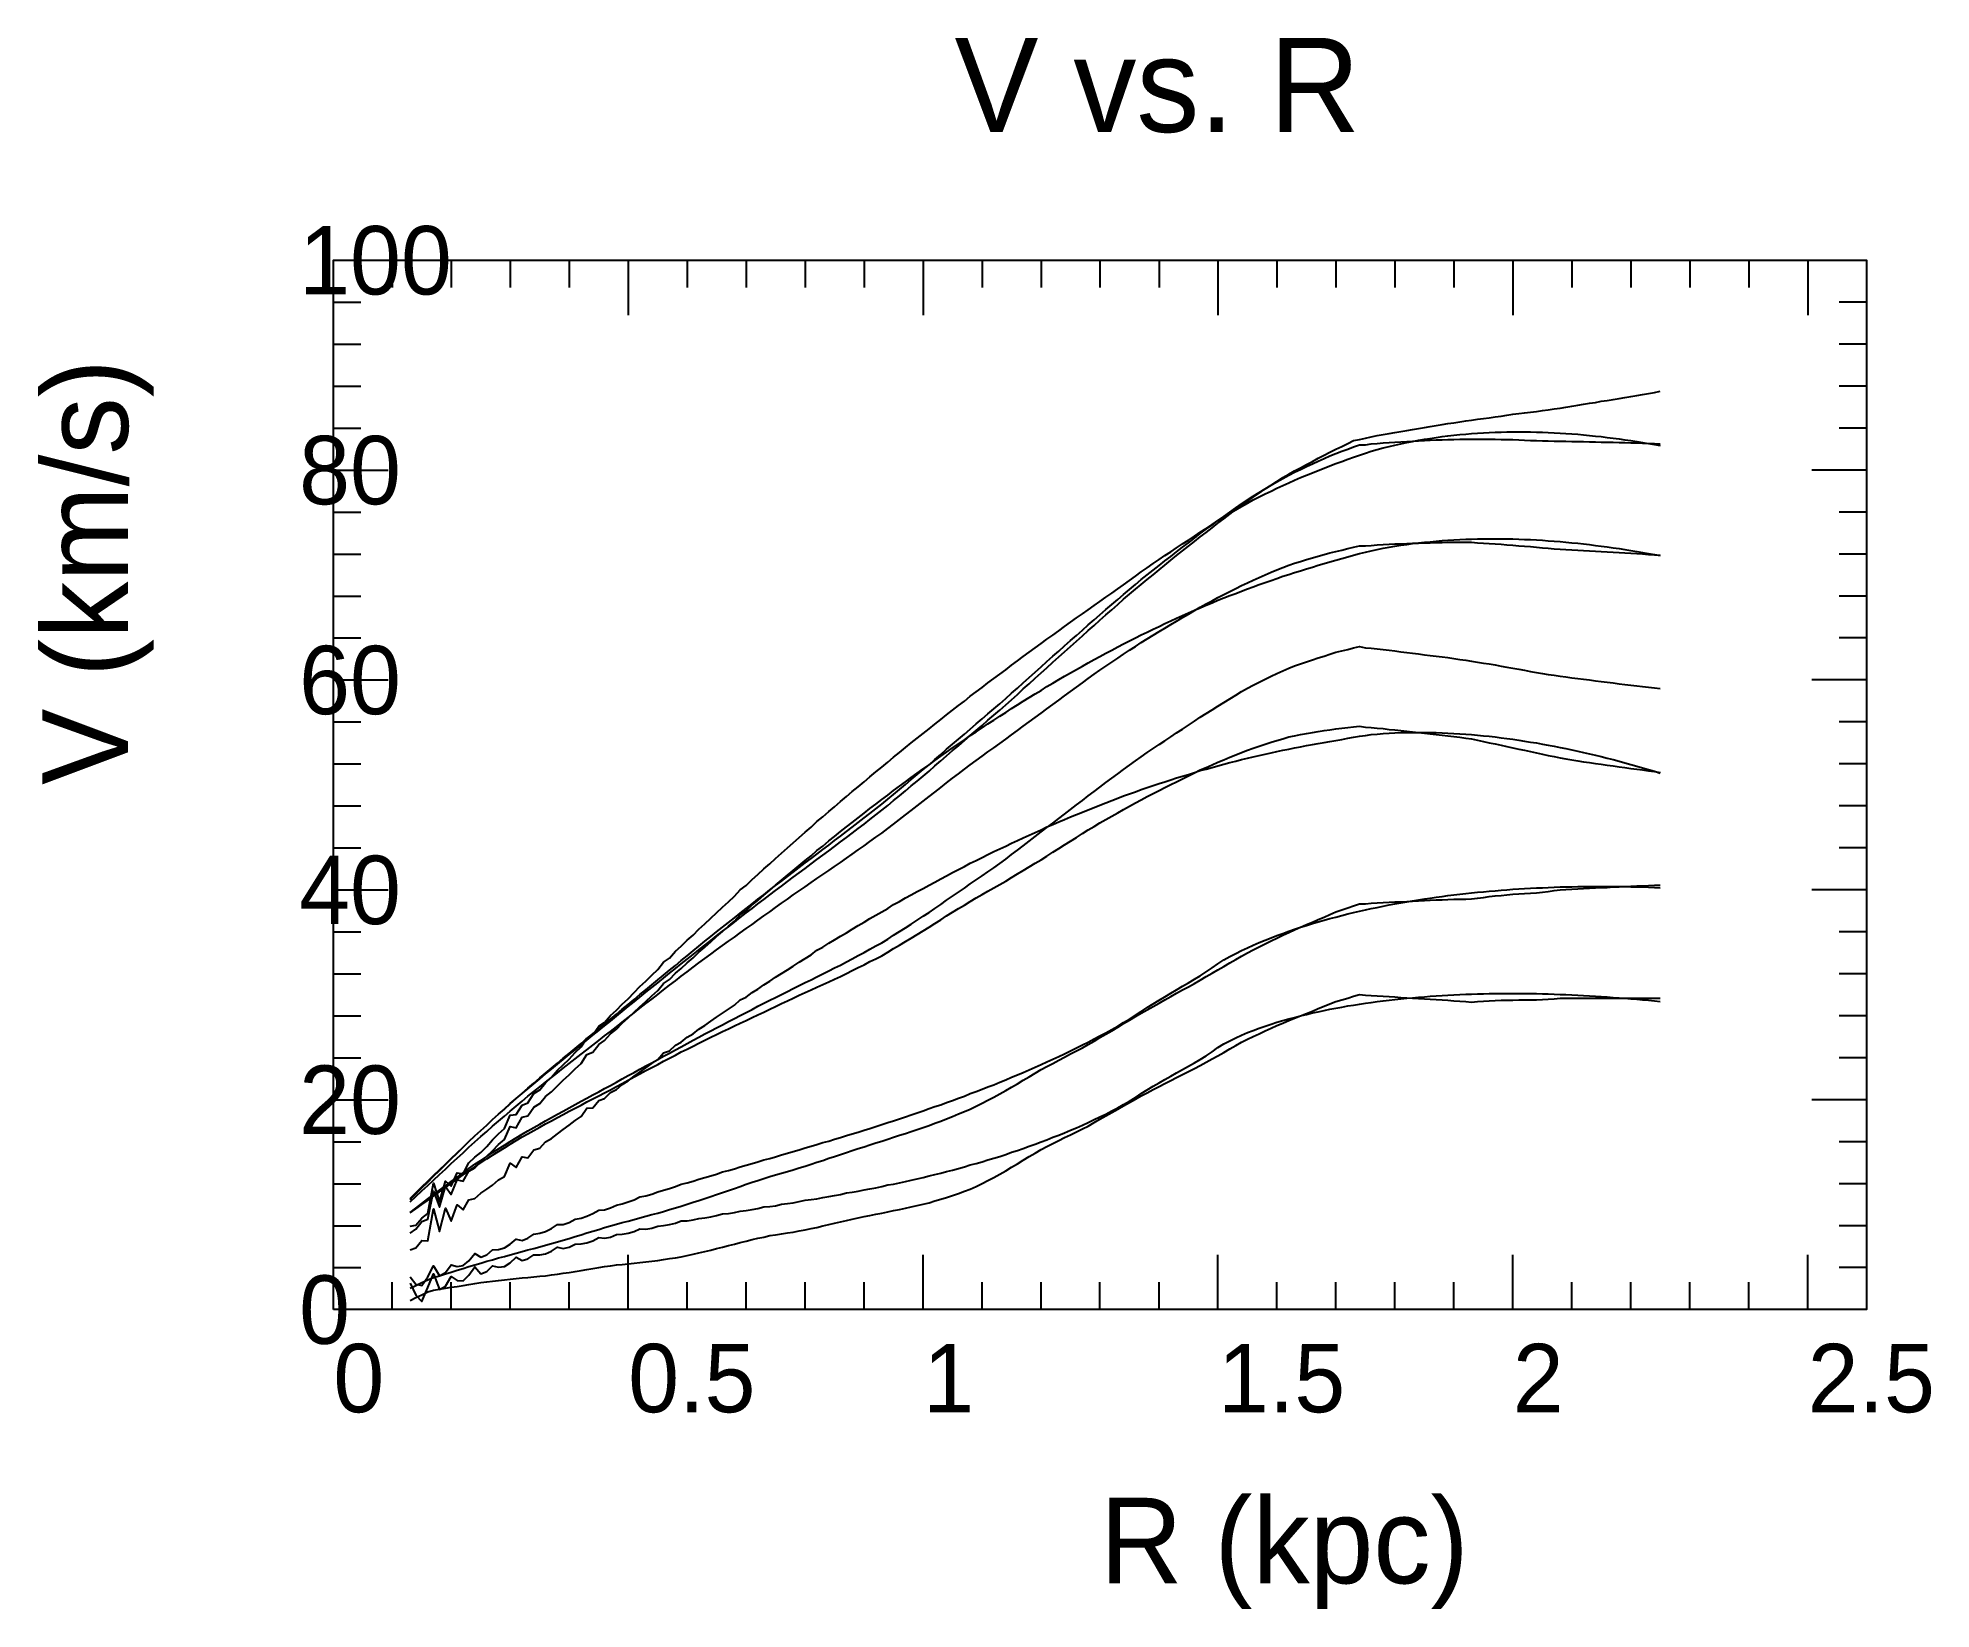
# Model space of a CAD drawing. Extents: x -35 to 187, y -35 to 149.
import ezdxf

# ---------------------------------------------------------------- set-up
doc = ezdxf.new("R2010")
doc.units = 0

msp = doc.modelspace()

# ---------------------------------------------------------------- texts
at = {"color": 0}
for s, height, p in [('V vs. R', 11, (72.6, 137.68)), ('100', 8, (-4, 118.68)), ('80', 8, (-4, 94.15)), ('60', 8, (-4, 69.61)), ('40', 8, (-4, 45.07)), ('20', 8, (-4, 20.54)), ('0', 8, (-4, -4)), ('0', 8, (0, -12)), ('0.5', 8, (34.46, -12)), ('1', 8, (68.93, -12)), ('1.5', 8, (103.39, -12)), ('2', 8, (137.85, -12)), ('2.5', 8, (172.31, -12)), ('R (kpc)', 10, (89.6, -32))]:
    msp.add_text(s, height=height, dxfattribs=at).set_placement(p)
msp.add_text('V (km/s)', height=10, rotation=90, dxfattribs=at).set_placement((-24, 61.34))

# ---------------------------------------------------------------- linework, layer by layer
at = {"color": 0}
for p, q in [((6.89, 122.68), (6.89, 119.48)), ((13.79, 122.68), (13.79, 119.48)), ((20.68, 122.68), (20.68, 119.48)), ((27.57, 122.68), (27.57, 119.48)), ((34.46, 122.68), (34.46, 116.28)), ((41.36, 122.68), (41.36, 119.48)), ((48.25, 122.68), (48.25, 119.48)), ((55.14, 122.68), (55.14, 119.48)), ((62.03, 122.68), (62.03, 119.48)), ((68.93, 122.68), (68.93, 116.28)), ((75.82, 122.68), (75.82, 119.48)), ((82.71, 122.68), (82.71, 119.48)), ((89.6, 122.68), (89.6, 119.48)), ((96.5, 122.68), (96.5, 119.48)), ((103.39, 122.68), (103.39, 116.28)), ((110.28, 122.68), (110.28, 119.48)), ((117.17, 122.68), (117.17, 119.48)), ((124.07, 122.68), (124.07, 119.48)), ((130.96, 122.68), (130.96, 119.48)), ((137.85, 122.68), (137.85, 116.28)), ((144.74, 122.68), (144.74, 119.48)), ((151.64, 122.68), (151.64, 119.48)), ((158.53, 122.68), (158.53, 119.48)), ((165.42, 122.68), (165.42, 119.48)), ((172.31, 122.68), (172.31, 116.28)), ((0, 117.77), (3.2, 117.77)), ((179.2, 117.77), (176, 117.77)), ((0, 112.87), (3.2, 112.87)), ((179.2, 112.87), (176, 112.87)), ((0, 107.96), (3.2, 107.96)), ((179.2, 107.96), (176, 107.96)), ((0, 103.05), (3.2, 103.05)), ((179.2, 103.05), (176, 103.05)), ((0, 98.15), (6.4, 98.15)), ((179.2, 98.15), (172.8, 98.15)), ((0, 93.24), (3.2, 93.24)), ((179.2, 93.24), (176, 93.24)), ((0, 88.33), (3.2, 88.33)), ((179.2, 88.33), (176, 88.33)), ((0, 83.42), (3.2, 83.42)), ((179.2, 83.42), (176, 83.42)), ((0, 78.52), (3.2, 78.52)), ((179.2, 78.52), (176, 78.52)), ((0, 73.61), (6.4, 73.61)), ((179.2, 73.61), (172.8, 73.61)), ((0, 68.7), (3.2, 68.7)), ((179.2, 68.7), (176, 68.7)), ((0, 63.79), (3.2, 63.79)), ((179.2, 63.79), (176, 63.79)), ((0, 58.89), (3.2, 58.89)), ((179.2, 58.89), (176, 58.89)), ((0, 53.98), (3.2, 53.98)), ((179.2, 53.98), (176, 53.98)), ((0, 49.07), (6.4, 49.07)), ((179.2, 49.07), (172.8, 49.07)), ((0, 44.17), (3.2, 44.17)), ((179.2, 44.17), (176, 44.17)), ((0, 39.26), (3.2, 39.26)), ((179.2, 39.26), (176, 39.26)), ((0, 34.35), (3.2, 34.35)), ((179.2, 34.35), (176, 34.35)), ((0, 29.44), (3.2, 29.44)), ((179.2, 29.44), (176, 29.44)), ((0, 24.54), (6.4, 24.54)), ((179.2, 24.54), (172.8, 24.54)), ((0, 19.63), (3.2, 19.63)), ((179.2, 19.63), (176, 19.63)), ((0, 14.72), (3.2, 14.72)), ((179.2, 14.72), (176, 14.72)), ((0, 9.81), (3.2, 9.81)), ((179.2, 9.81), (176, 9.81)), ((0, 4.91), (3.2, 4.91)), ((34.46, 0), (34.46, 6.4)), ((68.93, 0), (68.93, 6.4)), ((103.39, 0), (103.39, 6.4)), ((137.85, 0), (137.85, 6.4)), ((172.31, 0), (172.31, 6.4)), ((179.2, 4.91), (176, 4.91)), ((6.89, 0), (6.89, 3.2)), ((13.79, 0), (13.79, 3.2)), ((20.68, 0), (20.68, 3.2)), ((27.57, 0), (27.57, 3.2)), ((41.36, 0), (41.36, 3.2)), ((48.25, 0), (48.25, 3.2)), ((55.14, 0), (55.14, 3.2)), ((62.03, 0), (62.03, 3.2)), ((75.82, 0), (75.82, 3.2)), ((82.71, 0), (82.71, 3.2)), ((89.6, 0), (89.6, 3.2)), ((96.5, 0), (96.5, 3.2)), ((110.28, 0), (110.28, 3.2)), ((117.17, 0), (117.17, 3.2)), ((124.07, 0), (124.07, 3.2)), ((130.96, 0), (130.96, 3.2)), ((144.74, 0), (144.74, 3.2)), ((151.64, 0), (151.64, 3.2)), ((158.53, 0), (158.53, 3.2)), ((165.42, 0), (165.42, 3.2))]:
    msp.add_line(p, q, dxfattribs=at)
msp.add_lwpolyline([(0, 0), (0, 122.68), (179.2, 122.68), (179.2, 0)], close=True, dxfattribs=at)
at = {"color": 6}
for points in [[(8.96, 13.01), (9.65, 13.67), (10.34, 14.34), (11.03, 15.01), (11.72, 15.67), (12.41, 16.33), (13.1, 16.99), (13.79, 17.65), (14.47, 18.32), (15.16, 18.98), (15.85, 19.65), (16.54, 20.31), (17.23, 20.94), (17.92, 21.58), (18.61, 22.21), (19.3, 22.84), (19.99, 23.45), (20.68, 24.06), (21.37, 24.68), (22.06, 25.26), (22.75, 25.83), (23.43, 26.4), (24.12, 26.97), (24.81, 27.55), (25.5, 28.12), (26.19, 28.69), (26.88, 29.26), (27.57, 29.82), (28.26, 30.39), (28.95, 30.95), (29.64, 31.51), (30.33, 32.07), (31.02, 32.63), (31.71, 33.18), (32.4, 33.74), (33.08, 34.3), (33.77, 34.86), (34.46, 35.42), (35.15, 35.98), (35.84, 36.54), (36.53, 37.1), (37.22, 37.66), (37.91, 38.21), (38.6, 38.77), (39.29, 39.33), (39.98, 39.89), (40.67, 40.43), (41.36, 40.98), (42.04, 41.53), (42.73, 42.08), (43.42, 42.62), (44.11, 43.16), (44.8, 43.7), (45.49, 44.24), (46.18, 44.77), (46.87, 45.31), (47.56, 45.84), (48.25, 46.38), (48.94, 46.9), (49.63, 47.43), (50.32, 47.96), (51.01, 48.48), (51.69, 49), (52.38, 49.52), (53.07, 50.04), (53.76, 50.55), (54.45, 51.07), (55.14, 51.59), (55.83, 52.11), (56.52, 52.62), (57.21, 53.13), (57.9, 53.64), (58.59, 54.16), (59.28, 54.68), (59.97, 55.2), (60.65, 55.72), (61.34, 56.24), (62.03, 56.77), (62.72, 57.31), (63.41, 57.84), (64.1, 58.39), (64.79, 58.95), (65.48, 59.51), (66.17, 60.07), (66.86, 60.64), (67.55, 61.22), (68.24, 61.8), (68.93, 62.38), (69.62, 62.97), (70.3, 63.57), (70.99, 64.16), (71.68, 64.76), (72.37, 65.35), (73.06, 65.93), (73.75, 66.52), (74.44, 67.11), (75.13, 67.71), (75.82, 68.3), (76.51, 68.9), (77.2, 69.49), (77.89, 70.1), (78.58, 70.71), (79.26, 71.31), (79.95, 71.93), (80.64, 72.56), (81.33, 73.18), (82.02, 73.81), (82.71, 74.43), (83.4, 75.05), (84.09, 75.68), (84.78, 76.3), (85.47, 76.92), (86.16, 77.54), (86.85, 78.15), (87.54, 78.77), (88.23, 79.38), (88.91, 80), (89.6, 80.61), (90.29, 81.23), (90.98, 81.83), (91.67, 82.44), (92.36, 83.04), (93.05, 83.65), (93.74, 84.21), (94.43, 84.78), (95.12, 85.35), (95.81, 85.92), (96.5, 86.48), (97.19, 87.04), (97.87, 87.61), (98.56, 88.16), (99.25, 88.7), (99.94, 89.25), (100.63, 89.8), (101.32, 90.34), (102.01, 90.87), (102.7, 91.41), (103.39, 91.95), (104.08, 92.47), (104.77, 93), (105.46, 93.53), (106.15, 94.05), (106.84, 94.52), (107.52, 95), (108.21, 95.47), (108.9, 95.95), (109.59, 96.38), (110.28, 96.82), (110.97, 97.27), (111.66, 97.67), (112.35, 98.05), (113.04, 98.43), (113.73, 98.81), (114.42, 99.17), (115.11, 99.53), (115.8, 99.89), (116.48, 100.25), (117.17, 100.59), (117.86, 100.92), (118.55, 101.26), (119.24, 101.6), (119.93, 101.74), (120.62, 101.89), (121.31, 102.04), (122, 102.2), (122.69, 102.3), (123.38, 102.42), (124.07, 102.54), (124.76, 102.65), (125.45, 102.77), (126.13, 102.88), (126.82, 103), (127.51, 103.12), (128.2, 103.24), (128.89, 103.36), (129.58, 103.48), (130.27, 103.59), (130.96, 103.69), (131.65, 103.8), (132.34, 103.91), (133.03, 104), (133.72, 104.09), (134.41, 104.18), (135.09, 104.27), (135.78, 104.37), (136.47, 104.47), (137.16, 104.57), (137.85, 104.67), (138.54, 104.75), (139.23, 104.84), (139.92, 104.92), (140.61, 105.01), (141.3, 105.11), (141.99, 105.2), (142.68, 105.3), (143.37, 105.4), (144.06, 105.51), (144.74, 105.62), (145.43, 105.73), (146.12, 105.84), (146.81, 105.96), (147.5, 106.07), (148.19, 106.19), (148.88, 106.3), (149.57, 106.42), (150.26, 106.53), (150.95, 106.64), (151.64, 106.76), (152.33, 106.87), (153.02, 106.99), (153.7, 107.11), (154.39, 107.24), (155.08, 107.37)], [(8.96, 1.07), (9.65, 1.41), (10.34, 1.74), (11.03, 2.08), (11.72, 2.27), (12.41, 2.38), (13.1, 2.49), (13.79, 2.61), (14.47, 2.72), (15.16, 2.84), (15.85, 2.95), (16.54, 3.07), (17.23, 3.16), (17.92, 3.25), (18.61, 3.33), (19.3, 3.42), (19.99, 3.49), (20.68, 3.56), (21.37, 3.64), (22.06, 3.71), (22.75, 3.77), (23.43, 3.83), (24.12, 3.9), (24.81, 3.96), (25.5, 4.06), (26.19, 4.15), (26.88, 4.25), (27.57, 4.34), (28.26, 4.47), (28.95, 4.58), (29.64, 4.7), (30.33, 4.81), (31.02, 4.92), (31.71, 5.03), (32.4, 5.13), (33.08, 5.22), (33.77, 5.29), (34.46, 5.37), (35.15, 5.45), (35.84, 5.52), (36.53, 5.6), (37.22, 5.68), (37.91, 5.75), (38.6, 5.86), (39.29, 5.96), (39.98, 6.06), (40.67, 6.16), (41.36, 6.33), (42.04, 6.48), (42.73, 6.64), (43.42, 6.79), (44.11, 6.97), (44.8, 7.14), (45.49, 7.31), (46.18, 7.49), (46.87, 7.66), (47.56, 7.84), (48.25, 8.02), (48.94, 8.18), (49.63, 8.34), (50.32, 8.49), (51.01, 8.65), (51.69, 8.75), (52.38, 8.86), (53.07, 8.96), (53.76, 9.06), (54.45, 9.2), (55.14, 9.34), (55.83, 9.48), (56.52, 9.62), (57.21, 9.79), (57.9, 9.95), (58.59, 10.1), (59.28, 10.26), (59.97, 10.42), (60.65, 10.57), (61.34, 10.73), (62.03, 10.87), (62.72, 11.01), (63.41, 11.15), (64.1, 11.29), (64.79, 11.44), (65.48, 11.58), (66.17, 11.72), (66.86, 11.87), (67.55, 12.03), (68.24, 12.18), (68.93, 12.34), (69.62, 12.49), (70.3, 12.71), (70.99, 12.92), (71.68, 13.12), (72.37, 13.33), (73.06, 13.59), (73.75, 13.83), (74.44, 14.08), (75.13, 14.38), (75.82, 14.74), (76.51, 15.09), (77.2, 15.45), (77.89, 15.84), (78.58, 16.24), (79.26, 16.64), (79.95, 17.04), (80.64, 17.46), (81.33, 17.89), (82.02, 18.31), (82.71, 18.73), (83.4, 19.08), (84.09, 19.42), (84.78, 19.76), (85.47, 20.11), (86.16, 20.45), (86.85, 20.78), (87.54, 21.12), (88.23, 21.46), (88.91, 21.86), (89.6, 22.25), (90.29, 22.64), (90.98, 23.03), (91.67, 23.43), (92.36, 23.83), (93.05, 24.22), (93.74, 24.6), (94.43, 24.98), (95.12, 25.35), (95.81, 25.72), (96.5, 26.08), (97.19, 26.42), (97.87, 26.77), (98.56, 27.12), (99.25, 27.48), (99.94, 27.83), (100.63, 28.19), (101.32, 28.55), (102.01, 28.93), (102.7, 29.31), (103.39, 29.69), (104.08, 30.07), (104.77, 30.47), (105.46, 30.86), (106.15, 31.25), (106.84, 31.6), (107.52, 31.93), (108.21, 32.26), (108.9, 32.59), (109.59, 32.9), (110.28, 33.2), (110.97, 33.5), (111.66, 33.8), (112.35, 34.08), (113.04, 34.35), (113.73, 34.63), (114.42, 34.91), (115.11, 35.19), (115.8, 35.46), (116.48, 35.74), (117.17, 36.01), (117.86, 36.22), (118.55, 36.43), (119.24, 36.65), (119.93, 36.86), (120.62, 36.75), (121.31, 36.72), (122, 36.7), (122.69, 36.66), (123.38, 36.61), (124.07, 36.56), (124.76, 36.5), (125.45, 36.46), (126.13, 36.42), (126.82, 36.38), (127.51, 36.34), (128.2, 36.3), (128.89, 36.26), (129.58, 36.22), (130.27, 36.18), (130.96, 36.12), (131.65, 36.06), (132.34, 36.01), (133.03, 35.95), (133.72, 36.02), (134.41, 36.06), (135.09, 36.11), (135.78, 36.15), (136.47, 36.16), (137.16, 36.17), (137.85, 36.19), (138.54, 36.2), (139.23, 36.2), (139.92, 36.2), (140.61, 36.2), (141.3, 36.24), (141.99, 36.29), (142.68, 36.35), (143.37, 36.41), (144.06, 36.42), (144.74, 36.42), (145.43, 36.43), (146.12, 36.43), (146.81, 36.43), (147.5, 36.43), (148.19, 36.43), (148.88, 36.43), (149.57, 36.43), (150.26, 36.43), (150.95, 36.43), (151.64, 36.43), (152.33, 36.43), (153.02, 36.43), (153.7, 36.43), (154.39, 36.43), (155.08, 36.42)]]:
    msp.add_lwpolyline(points, dxfattribs=at)
at = {"color": 3}
for points in [[(8.96, 9.74), (9.65, 9.87), (10.34, 10.7), (11.03, 11.24), (11.72, 14.78), (12.41, 12.6), (13.1, 15.03), (13.79, 14.45), (14.47, 16), (15.16, 15.86), (15.85, 17.17), (16.54, 17.82), (17.23, 18.38), (17.92, 19.06), (18.61, 19.86), (19.3, 20.56), (19.99, 21.17), (20.68, 22.73), (21.37, 22.81), (22.06, 23.91), (22.75, 24.16), (23.43, 25.26), (24.12, 25.68), (24.81, 26.52), (25.5, 27.17), (26.19, 27.99), (26.88, 28.6), (27.57, 29.29), (28.26, 30.07), (28.95, 30.71), (29.64, 31.75), (30.33, 32.13), (31.02, 33.12), (31.71, 33.55), (32.4, 34.37), (33.08, 35), (33.77, 35.71), (34.46, 36.35), (35.15, 37.06), (35.84, 37.77), (36.53, 38.41), (37.22, 39.09), (37.91, 39.77), (38.6, 40.61), (39.29, 41.1), (39.98, 41.89), (40.67, 42.48), (41.36, 43.18), (42.04, 43.79), (42.73, 44.48), (43.42, 45.09), (44.11, 45.75), (44.8, 46.4), (45.49, 47.06), (46.18, 47.69), (46.87, 48.32), (47.56, 49.07), (48.25, 49.6), (48.94, 50.29), (49.63, 50.87), (50.32, 51.54), (51.01, 52.13), (51.69, 52.75), (52.38, 53.36), (53.07, 53.97), (53.76, 54.58), (54.45, 55.19), (55.14, 55.81), (55.83, 56.4), (56.52, 57.06), (57.21, 57.61), (57.9, 58.23), (58.59, 58.79), (59.28, 59.4), (59.97, 59.99), (60.65, 60.56), (61.34, 61.13), (62.03, 61.71), (62.72, 62.28), (63.41, 62.86), (64.1, 63.43), (64.79, 64.01), (65.48, 64.6), (66.17, 65.13), (66.86, 65.71), (67.55, 66.25), (68.24, 66.81), (68.93, 67.36), (69.62, 67.91), (70.3, 68.45), (70.99, 68.99), (71.68, 69.53), (72.37, 70.07), (73.06, 70.61), (73.75, 71.14), (74.44, 71.7), (75.13, 72.21), (75.82, 72.74), (76.51, 73.26), (77.2, 73.78), (77.89, 74.31), (78.58, 74.81), (79.26, 75.33), (79.95, 75.84), (80.64, 76.34), (81.33, 76.86), (82.02, 77.36), (82.71, 77.87), (83.4, 78.38), (84.09, 78.87), (84.78, 79.37), (85.47, 79.86), (86.16, 80.36), (86.85, 80.86), (87.54, 81.34), (88.23, 81.82), (88.91, 82.32), (89.6, 82.8), (90.29, 83.29), (90.98, 83.77), (91.67, 84.26), (92.36, 84.75), (93.05, 85.24), (93.74, 85.74), (94.43, 86.24), (95.12, 86.73), (95.81, 87.22), (96.5, 87.68), (97.19, 88.15), (97.87, 88.61), (98.56, 89.07), (99.25, 89.53), (99.94, 89.97), (100.63, 90.42), (101.32, 90.88), (102.01, 91.33), (102.7, 91.79), (103.39, 92.26), (104.08, 92.7), (104.77, 93.13), (105.46, 93.52), (106.15, 93.91), (106.84, 94.29), (107.52, 94.66), (108.21, 95.02), (108.9, 95.37), (109.59, 95.7), (110.28, 96.03), (110.97, 96.35), (111.66, 96.67), (112.35, 96.97), (113.04, 97.27), (113.73, 97.57), (114.42, 97.84), (115.11, 98.12), (115.8, 98.38), (116.48, 98.65), (117.17, 98.91), (117.86, 99.16), (118.55, 99.42), (119.24, 99.66), (119.93, 99.91), (120.62, 100.13), (121.31, 100.35), (122, 100.54), (122.69, 100.74), (123.38, 100.91), (124.07, 101.07), (124.76, 101.22), (125.45, 101.37), (126.13, 101.51), (126.82, 101.63), (127.51, 101.75), (128.2, 101.86), (128.89, 101.96), (129.58, 102.06), (130.27, 102.15), (130.96, 102.22), (131.65, 102.3), (132.34, 102.36), (133.03, 102.42), (133.72, 102.47), (134.41, 102.51), (135.09, 102.55), (135.78, 102.58), (136.47, 102.6), (137.16, 102.61), (137.85, 102.63), (138.54, 102.63), (139.23, 102.63), (139.92, 102.62), (140.61, 102.6), (141.3, 102.58), (141.99, 102.55), (142.68, 102.52), (143.37, 102.48), (144.06, 102.44), (144.74, 102.39), (145.43, 102.33), (146.12, 102.27), (146.81, 102.21), (147.5, 102.13), (148.19, 102.06), (148.88, 101.97), (149.57, 101.89), (150.26, 101.8), (150.95, 101.7), (151.64, 101.6), (152.33, 101.49), (153.02, 101.38), (153.7, 101.26), (154.39, 101.15), (155.08, 101.02)], [(8.96, 8.95), (9.65, 9.4), (10.34, 10.32), (11.03, 10.58), (11.72, 13.86), (12.41, 11.96), (13.1, 14.39), (13.79, 13.46), (14.47, 15.19), (15.16, 15), (15.85, 16.19), (16.54, 16.57), (17.23, 17.33), (17.92, 17.95), (18.61, 18.58), (19.3, 19.32), (19.99, 19.9), (20.68, 21.41), (21.37, 21.27), (22.06, 22.5), (22.75, 22.66), (23.43, 23.67), (24.12, 24.08), (24.81, 24.9), (25.5, 25.46), (26.19, 26.16), (26.88, 26.81), (27.57, 27.46), (28.26, 28.15), (28.95, 28.78), (29.64, 29.81), (30.33, 30.11), (31.02, 31.01), (31.71, 31.45), (32.4, 32.25), (33.08, 32.79), (33.77, 33.5), (34.46, 34.1), (35.15, 34.76), (35.84, 35.4), (36.53, 36.03), (37.22, 36.69), (37.91, 37.31), (38.6, 38.14), (39.29, 38.59), (39.98, 39.35), (40.67, 39.87), (41.36, 40.56), (42.04, 41.14), (42.73, 41.78), (43.42, 42.37), (44.11, 43), (44.8, 43.61), (45.49, 44.21), (46.18, 44.83), (46.87, 45.43), (47.56, 46.14), (48.25, 46.64), (48.94, 47.31), (49.63, 47.84), (50.32, 48.47), (51.01, 49.04), (51.69, 49.63), (52.38, 50.2), (53.07, 50.78), (53.76, 51.35), (54.45, 51.93), (55.14, 52.5), (55.83, 53.07), (56.52, 53.69), (57.21, 54.2), (57.9, 54.79), (58.59, 55.32), (59.28, 55.88), (59.97, 56.43), (60.65, 56.96), (61.34, 57.5), (62.03, 58.04), (62.72, 58.57), (63.41, 59.1), (64.1, 59.63), (64.79, 60.15), (65.48, 60.71), (66.17, 61.19), (66.86, 61.72), (67.55, 62.22), (68.24, 62.72), (68.93, 63.23), (69.62, 63.71), (70.3, 64.2), (70.99, 64.69), (71.68, 65.18), (72.37, 65.66), (73.06, 66.14), (73.75, 66.61), (74.44, 67.11), (75.13, 67.55), (75.82, 68.02), (76.51, 68.48), (77.2, 68.93), (77.89, 69.39), (78.58, 69.82), (79.26, 70.26), (79.95, 70.7), (80.64, 71.13), (81.33, 71.56), (82.02, 71.98), (82.71, 72.4), (83.4, 72.83), (84.09, 73.23), (84.78, 73.65), (85.47, 74.05), (86.16, 74.44), (86.85, 74.85), (87.54, 75.22), (88.23, 75.61), (88.91, 75.99), (89.6, 76.36), (90.29, 76.74), (90.98, 77.1), (91.67, 77.47), (92.36, 77.83), (93.05, 78.18), (93.74, 78.53), (94.43, 78.88), (95.12, 79.21), (95.81, 79.56), (96.5, 79.88), (97.19, 80.2), (97.87, 80.52), (98.56, 80.84), (99.25, 81.15), (99.94, 81.46), (100.63, 81.76), (101.32, 82.06), (102.01, 82.35), (102.7, 82.64), (103.39, 82.93), (104.08, 83.2), (104.77, 83.48), (105.46, 83.74), (106.15, 84.01), (106.84, 84.27), (107.52, 84.52), (108.21, 84.77), (108.9, 85.02), (109.59, 85.26), (110.28, 85.49), (110.97, 85.73), (111.66, 85.95), (112.35, 86.18), (113.04, 86.39), (113.73, 86.61), (114.42, 86.81), (115.11, 87.02), (115.8, 87.22), (116.48, 87.42), (117.17, 87.61), (117.86, 87.81), (118.55, 88), (119.24, 88.19), (119.93, 88.39), (120.62, 88.56), (121.31, 88.72), (122, 88.87), (122.69, 89.01), (123.38, 89.13), (124.07, 89.25), (124.76, 89.36), (125.45, 89.46), (126.13, 89.55), (126.82, 89.63), (127.51, 89.71), (128.2, 89.78), (128.89, 89.85), (129.58, 89.9), (130.27, 89.95), (130.96, 89.99), (131.65, 90.04), (132.34, 90.06), (133.03, 90.09), (133.72, 90.1), (134.41, 90.12), (135.09, 90.13), (135.78, 90.13), (136.47, 90.12), (137.16, 90.11), (137.85, 90.1), (138.54, 90.08), (139.23, 90.05), (139.92, 90.02), (140.61, 89.99), (141.3, 89.94), (141.99, 89.89), (142.68, 89.84), (143.37, 89.79), (144.06, 89.73), (144.74, 89.66), (145.43, 89.59), (146.12, 89.51), (146.81, 89.44), (147.5, 89.35), (148.19, 89.26), (148.88, 89.17), (149.57, 89.07), (150.26, 88.97), (150.95, 88.87), (151.64, 88.76), (152.33, 88.64), (153.02, 88.53), (153.7, 88.41), (154.39, 88.28), (155.08, 88.15)], [(8.96, 3.84), (9.65, 2.99), (10.34, 2.81), (11.03, 3.82), (11.72, 5.13), (12.41, 3.96), (13.1, 4.33), (13.79, 5.25), (14.47, 5.04), (15.16, 5.16), (15.85, 5.72), (16.54, 6.56), (17.23, 6.12), (17.92, 6.41), (18.61, 7.01), (19.3, 7.03), (19.99, 7.23), (20.68, 7.64), (21.37, 8.24), (22.06, 8.1), (22.75, 8.36), (23.43, 8.82), (24.12, 8.92), (24.81, 9.14), (25.5, 9.48), (26.19, 9.95), (26.88, 9.95), (27.57, 10.19), (28.26, 10.56), (28.95, 10.71), (29.64, 10.93), (30.33, 11.22), (31.02, 11.61), (31.71, 11.68), (32.4, 11.9), (33.08, 12.22), (33.77, 12.38), (34.46, 12.59), (35.15, 12.85), (35.84, 13.18), (36.53, 13.29), (37.22, 13.5), (37.91, 13.78), (38.6, 13.95), (39.29, 14.15), (39.98, 14.39), (40.67, 14.68), (41.36, 14.81), (42.04, 15.01), (42.73, 15.26), (43.42, 15.43), (44.11, 15.63), (44.8, 15.85), (45.49, 16.12), (46.18, 16.27), (46.87, 16.46), (47.56, 16.69), (48.25, 16.87), (48.94, 17.07), (49.63, 17.28), (50.32, 17.53), (51.01, 17.68), (51.69, 17.87), (52.38, 18.1), (53.07, 18.28), (53.76, 18.48), (54.45, 18.69), (55.14, 18.93), (55.83, 19.1), (56.52, 19.3), (57.21, 19.52), (57.9, 19.71), (58.59, 19.92), (59.28, 20.13), (59.97, 20.37), (60.65, 20.56), (61.34, 20.76), (62.03, 20.99), (62.72, 21.19), (63.41, 21.41), (64.1, 21.63), (64.79, 21.88), (65.48, 22.09), (66.17, 22.3), (66.86, 22.54), (67.55, 22.76), (68.24, 23), (68.93, 23.24), (69.62, 23.5), (70.3, 23.73), (70.99, 23.96), (71.68, 24.22), (72.37, 24.46), (73.06, 24.71), (73.75, 24.97), (74.44, 25.25), (75.13, 25.5), (75.82, 25.76), (76.51, 26.04), (77.2, 26.3), (77.89, 26.59), (78.58, 26.87), (79.26, 27.17), (79.95, 27.45), (80.64, 27.73), (81.33, 28.04), (82.02, 28.34), (82.71, 28.65), (83.4, 28.96), (84.09, 29.28), (84.78, 29.6), (85.47, 29.92), (86.16, 30.26), (86.85, 30.59), (87.54, 30.94), (88.23, 31.28), (88.91, 31.65), (89.6, 32.01), (90.29, 32.37), (90.98, 32.75), (91.67, 33.14), (92.36, 33.55), (93.05, 33.96), (93.74, 34.41), (94.43, 34.87), (95.12, 35.31), (95.81, 35.75), (96.5, 36.16), (97.19, 36.58), (97.87, 36.98), (98.56, 37.4), (99.25, 37.81), (99.94, 38.2), (100.63, 38.62), (101.32, 39.04), (102.01, 39.49), (102.7, 39.95), (103.39, 40.43), (104.08, 40.88), (104.77, 41.27), (105.46, 41.64), (106.15, 41.98), (106.84, 42.31), (107.52, 42.62), (108.21, 42.92), (108.9, 43.21), (109.59, 43.48), (110.28, 43.74), (110.97, 43.99), (111.66, 44.24), (112.35, 44.47), (113.04, 44.7), (113.73, 44.92), (114.42, 45.13), (115.11, 45.33), (115.8, 45.53), (116.48, 45.72), (117.17, 45.9), (117.86, 46.08), (118.55, 46.26), (119.24, 46.42), (119.93, 46.58), (120.62, 46.73), (121.31, 46.89), (122, 47.03), (122.69, 47.17), (123.38, 47.31), (124.07, 47.43), (124.76, 47.56), (125.45, 47.68), (126.13, 47.8), (126.82, 47.9), (127.51, 48.01), (128.2, 48.12), (128.89, 48.21), (129.58, 48.31), (130.27, 48.4), (130.96, 48.48), (131.65, 48.56), (132.34, 48.64), (133.03, 48.72), (133.72, 48.79), (134.41, 48.85), (135.09, 48.92), (135.78, 48.98), (136.47, 49.03), (137.16, 49.09), (137.85, 49.14), (138.54, 49.18), (139.23, 49.22), (139.92, 49.26), (140.61, 49.3), (141.3, 49.33), (141.99, 49.36), (142.68, 49.39), (143.37, 49.41), (144.06, 49.42), (144.74, 49.44), (145.43, 49.46), (146.12, 49.46), (146.81, 49.47), (147.5, 49.48), (148.19, 49.48), (148.88, 49.47), (149.57, 49.47), (150.26, 49.46), (150.95, 49.45), (151.64, 49.44), (152.33, 49.43), (153.02, 49.41), (153.7, 49.38), (154.39, 49.36), (155.08, 49.33)]]:
    msp.add_lwpolyline(points, dxfattribs=at)
at = {"color": 4}
for points in [[(8.96, 12.86), (9.65, 13.54), (10.34, 14.22), (11.03, 14.92), (11.72, 15.59), (12.41, 16.28), (13.1, 16.95), (13.79, 17.63), (14.47, 18.3), (15.16, 18.98), (15.85, 19.64), (16.54, 20.31), (17.23, 20.95), (17.92, 21.58), (18.61, 22.22), (19.3, 22.85), (19.99, 23.47), (20.68, 24.08), (21.37, 24.7), (22.06, 25.31), (22.75, 25.9), (23.43, 26.48), (24.12, 27.08), (24.81, 27.65), (25.5, 28.23), (26.19, 28.8), (26.88, 29.38), (27.57, 29.96), (28.26, 30.53), (28.95, 31.11), (29.64, 31.68), (30.33, 32.26), (31.02, 32.82), (31.71, 33.4), (32.4, 33.96), (33.08, 34.54), (33.77, 35.11), (34.46, 35.69), (35.15, 36.26), (35.84, 36.83), (36.53, 37.4), (37.22, 37.97), (37.91, 38.54), (38.6, 39.1), (39.29, 39.68), (39.98, 40.24), (40.67, 40.81), (41.36, 41.37), (42.04, 41.94), (42.73, 42.49), (43.42, 43.06), (44.11, 43.61), (44.8, 44.16), (45.49, 44.71), (46.18, 45.26), (46.87, 45.81), (47.56, 46.34), (48.25, 46.9), (48.94, 47.43), (49.63, 47.98), (50.32, 48.51), (51.01, 49.06), (51.69, 49.58), (52.38, 50.11), (53.07, 50.64), (53.76, 51.16), (54.45, 51.69), (55.14, 52.22), (55.83, 52.75), (56.52, 53.26), (57.21, 53.79), (57.9, 54.3), (58.59, 54.83), (59.28, 55.34), (59.97, 55.89), (60.65, 56.42), (61.34, 56.95), (62.03, 57.48), (62.72, 58.02), (63.41, 58.56), (64.1, 59.09), (64.79, 59.67), (65.48, 60.24), (66.17, 60.82), (66.86, 61.39), (67.55, 61.98), (68.24, 62.55), (68.93, 63.14), (69.62, 63.71), (70.3, 64.32), (70.99, 64.91), (71.68, 65.51), (72.37, 66.1), (73.06, 66.7), (73.75, 67.29), (74.44, 67.87), (75.13, 68.47), (75.82, 69.05), (76.51, 69.65), (77.2, 70.23), (77.89, 70.84), (78.58, 71.45), (79.26, 72.06), (79.95, 72.67), (80.64, 73.29), (81.33, 73.91), (82.02, 74.53), (82.71, 75.16), (83.4, 75.76), (84.09, 76.38), (84.78, 76.99), (85.47, 77.6), (86.16, 78.21), (86.85, 78.83), (87.54, 79.43), (88.23, 80.05), (88.91, 80.64), (89.6, 81.24), (90.29, 81.84), (90.98, 82.43), (91.67, 83.02), (92.36, 83.6), (93.05, 84.2), (93.74, 84.76), (94.43, 85.34), (95.12, 85.89), (95.81, 86.46), (96.5, 86.99), (97.19, 87.53), (97.87, 88.06), (98.56, 88.59), (99.25, 89.13), (99.94, 89.66), (100.63, 90.19), (101.32, 90.72), (102.01, 91.23), (102.7, 91.73), (103.39, 92.24), (104.08, 92.74), (104.77, 93.23), (105.46, 93.72), (106.15, 94.21), (106.84, 94.67), (107.52, 95.11), (108.21, 95.54), (108.9, 95.97), (109.59, 96.38), (110.28, 96.78), (110.97, 97.18), (111.66, 97.57), (112.35, 97.91), (113.04, 98.23), (113.73, 98.56), (114.42, 98.88), (115.11, 99.18), (115.8, 99.49), (116.48, 99.8), (117.17, 100.1), (117.86, 100.35), (118.55, 100.61), (119.24, 100.86), (119.93, 101.12), (120.62, 101.12), (121.31, 101.2), (122, 101.26), (122.69, 101.32), (123.38, 101.36), (124.07, 101.4), (124.76, 101.44), (125.45, 101.49), (126.13, 101.53), (126.82, 101.56), (127.51, 101.6), (128.2, 101.63), (128.89, 101.67), (129.58, 101.7), (130.27, 101.73), (130.96, 101.74), (131.65, 101.75), (132.34, 101.75), (133.03, 101.76), (133.72, 101.76), (134.41, 101.76), (135.09, 101.76), (135.78, 101.76), (136.47, 101.74), (137.16, 101.72), (137.85, 101.71), (138.54, 101.68), (139.23, 101.65), (139.92, 101.62), (140.61, 101.6), (141.3, 101.58), (141.99, 101.56), (142.68, 101.55), (143.37, 101.53), (144.06, 101.52), (144.74, 101.51), (145.43, 101.5), (146.12, 101.48), (146.81, 101.47), (147.5, 101.45), (148.19, 101.43), (148.88, 101.41), (149.57, 101.4), (150.26, 101.38), (150.95, 101.36), (151.64, 101.33), (152.33, 101.32), (153.02, 101.29), (153.7, 101.27), (154.39, 101.25), (155.08, 101.22)], [(8.96, 12.61), (9.65, 13.24), (10.34, 13.87), (11.03, 14.5), (11.72, 15.13), (12.41, 15.79), (13.1, 16.42), (13.79, 17.08), (14.47, 17.71), (15.16, 18.35), (15.85, 18.98), (16.54, 19.62), (17.23, 20.23), (17.92, 20.83), (18.61, 21.44), (19.3, 22.04), (19.99, 22.63), (20.68, 23.21), (21.37, 23.8), (22.06, 24.38), (22.75, 24.94), (23.43, 25.49), (24.12, 26.06), (24.81, 26.61), (25.5, 27.15), (26.19, 27.69), (26.88, 28.23), (27.57, 28.77), (28.26, 29.31), (28.95, 29.85), (29.64, 30.38), (30.33, 30.93), (31.02, 31.45), (31.71, 31.99), (32.4, 32.51), (33.08, 33.07), (33.77, 33.6), (34.46, 34.15), (35.15, 34.69), (35.84, 35.23), (36.53, 35.77), (37.22, 36.31), (37.91, 36.85), (38.6, 37.38), (39.29, 37.92), (39.98, 38.44), (40.67, 38.98), (41.36, 39.49), (42.04, 40.02), (42.73, 40.53), (43.42, 41.05), (44.11, 41.55), (44.8, 42.05), (45.49, 42.56), (46.18, 43.06), (46.87, 43.56), (47.56, 44.04), (48.25, 44.55), (48.94, 45.03), (49.63, 45.54), (50.32, 46.02), (51.01, 46.52), (51.69, 47), (52.38, 47.5), (53.07, 47.99), (53.76, 48.48), (54.45, 48.96), (55.14, 49.44), (55.83, 49.93), (56.52, 50.4), (57.21, 50.88), (57.9, 51.34), (58.59, 51.82), (59.28, 52.28), (59.97, 52.79), (60.65, 53.26), (61.34, 53.75), (62.03, 54.24), (62.72, 54.73), (63.41, 55.22), (64.1, 55.71), (64.79, 56.24), (65.48, 56.76), (66.17, 57.31), (66.86, 57.83), (67.55, 58.37), (68.24, 58.9), (68.93, 59.44), (69.62, 59.97), (70.3, 60.51), (70.99, 61.05), (71.68, 61.59), (72.37, 62.13), (73.06, 62.65), (73.75, 63.18), (74.44, 63.69), (75.13, 64.21), (75.82, 64.7), (76.51, 65.2), (77.2, 65.69), (77.89, 66.2), (78.58, 66.69), (79.26, 67.2), (79.95, 67.7), (80.64, 68.21), (81.33, 68.71), (82.02, 69.22), (82.71, 69.72), (83.4, 70.23), (84.09, 70.75), (84.78, 71.25), (85.47, 71.76), (86.16, 72.27), (86.85, 72.79), (87.54, 73.29), (88.23, 73.8), (88.91, 74.28), (89.6, 74.76), (90.29, 75.23), (90.98, 75.7), (91.67, 76.17), (92.36, 76.62), (93.05, 77.09), (93.74, 77.53), (94.43, 77.98), (95.12, 78.41), (95.81, 78.86), (96.5, 79.27), (97.19, 79.68), (97.87, 80.09), (98.56, 80.5), (99.25, 80.92), (99.94, 81.32), (100.63, 81.73), (101.32, 82.13), (102.01, 82.5), (102.7, 82.87), (103.39, 83.24), (104.08, 83.61), (104.77, 83.96), (105.46, 84.3), (106.15, 84.65), (106.84, 84.98), (107.52, 85.29), (108.21, 85.6), (108.9, 85.91), (109.59, 86.2), (110.28, 86.48), (110.97, 86.76), (111.66, 87.04), (112.35, 87.26), (113.04, 87.47), (113.73, 87.68), (114.42, 87.89), (115.11, 88.08), (115.8, 88.27), (116.48, 88.46), (117.17, 88.65), (117.86, 88.8), (118.55, 88.97), (119.24, 89.12), (119.93, 89.29), (120.62, 89.3), (121.31, 89.35), (122, 89.4), (122.69, 89.44), (123.38, 89.47), (124.07, 89.51), (124.76, 89.53), (125.45, 89.56), (126.13, 89.59), (126.82, 89.62), (127.51, 89.64), (128.2, 89.66), (128.89, 89.68), (129.58, 89.7), (130.27, 89.72), (130.96, 89.72), (131.65, 89.72), (132.34, 89.72), (133.03, 89.72), (133.72, 89.66), (134.41, 89.62), (135.09, 89.57), (135.78, 89.53), (136.47, 89.47), (137.16, 89.42), (137.85, 89.37), (138.54, 89.31), (139.23, 89.26), (139.92, 89.2), (140.61, 89.14), (141.3, 89.08), (141.99, 89.02), (142.68, 88.95), (143.37, 88.89), (144.06, 88.85), (144.74, 88.81), (145.43, 88.77), (146.12, 88.73), (146.81, 88.7), (147.5, 88.66), (148.19, 88.62), (148.88, 88.58), (149.57, 88.55), (150.26, 88.51), (150.95, 88.46), (151.64, 88.42), (152.33, 88.39), (153.02, 88.35), (153.7, 88.3), (154.39, 88.26), (155.08, 88.21)], [(8.96, 2.52), (9.65, 2.83), (10.34, 3.16), (11.03, 3.5), (11.72, 3.75), (12.41, 3.97), (13.1, 4.18), (13.79, 4.39), (14.47, 4.61), (15.16, 4.82), (15.85, 5.03), (16.54, 5.25), (17.23, 5.45), (17.92, 5.65), (18.61, 5.84), (19.3, 6.04), (19.99, 6.23), (20.68, 6.42), (21.37, 6.6), (22.06, 6.8), (22.75, 6.98), (23.43, 7.16), (24.12, 7.35), (24.81, 7.53), (25.5, 7.73), (26.19, 7.93), (26.88, 8.14), (27.57, 8.33), (28.26, 8.55), (28.95, 8.76), (29.64, 8.97), (30.33, 9.18), (31.02, 9.38), (31.71, 9.59), (32.4, 9.79), (33.08, 9.98), (33.77, 10.17), (34.46, 10.36), (35.15, 10.55), (35.84, 10.73), (36.53, 10.93), (37.22, 11.11), (37.91, 11.29), (38.6, 11.49), (39.29, 11.7), (39.98, 11.89), (40.67, 12.09), (41.36, 12.33), (42.04, 12.55), (42.73, 12.77), (43.42, 13), (44.11, 13.24), (44.8, 13.47), (45.49, 13.7), (46.18, 13.94), (46.87, 14.18), (47.56, 14.41), (48.25, 14.66), (48.94, 14.89), (49.63, 15.11), (50.32, 15.33), (51.01, 15.57), (51.69, 15.76), (52.38, 15.96), (53.07, 16.16), (53.76, 16.35), (54.45, 16.57), (55.14, 16.79), (55.83, 17.01), (56.52, 17.23), (57.21, 17.45), (57.9, 17.69), (58.59, 17.92), (59.28, 18.14), (59.97, 18.37), (60.65, 18.6), (61.34, 18.83), (62.03, 19.05), (62.72, 19.27), (63.41, 19.49), (64.1, 19.71), (64.79, 19.93), (65.48, 20.16), (66.17, 20.38), (66.86, 20.6), (67.55, 20.83), (68.24, 21.07), (68.93, 21.29), (69.62, 21.52), (70.3, 21.8), (70.99, 22.05), (71.68, 22.31), (72.37, 22.58), (73.06, 22.88), (73.75, 23.16), (74.44, 23.44), (75.13, 23.77), (75.82, 24.13), (76.51, 24.48), (77.2, 24.85), (77.89, 25.23), (78.58, 25.62), (79.26, 26.01), (79.95, 26.41), (80.64, 26.82), (81.33, 27.23), (82.02, 27.64), (82.71, 28.06), (83.4, 28.42), (84.09, 28.79), (84.78, 29.16), (85.47, 29.53), (86.16, 29.89), (86.85, 30.25), (87.54, 30.62), (88.23, 30.99), (88.91, 31.4), (89.6, 31.81), (90.29, 32.21), (90.98, 32.61), (91.67, 33.03), (92.36, 33.44), (93.05, 33.86), (93.74, 34.26), (94.43, 34.66), (95.12, 35.06), (95.81, 35.45), (96.5, 35.84), (97.19, 36.22), (97.87, 36.6), (98.56, 36.98), (99.25, 37.37), (99.94, 37.75), (100.63, 38.13), (101.32, 38.52), (102.01, 38.93), (102.7, 39.32), (103.39, 39.72), (104.08, 40.13), (104.77, 40.54), (105.46, 40.94), (106.15, 41.34), (106.84, 41.72), (107.52, 42.07), (108.21, 42.43), (108.9, 42.78), (109.59, 43.12), (110.28, 43.44), (110.97, 43.77), (111.66, 44.09), (112.35, 44.4), (113.04, 44.7), (113.73, 45.01), (114.42, 45.31), (115.11, 45.6), (115.8, 45.9), (116.48, 46.2), (117.17, 46.49), (117.86, 46.73), (118.55, 46.98), (119.24, 47.22), (119.93, 47.46), (120.62, 47.45), (121.31, 47.51), (122, 47.56), (122.69, 47.6), (123.38, 47.63), (124.07, 47.66), (124.76, 47.69), (125.45, 47.72), (126.13, 47.76), (126.82, 47.79), (127.51, 47.83), (128.2, 47.86), (128.89, 47.89), (129.58, 47.92), (130.27, 47.95), (130.96, 47.97), (131.65, 47.98), (132.34, 47.99), (133.03, 48.01), (133.72, 48.12), (134.41, 48.2), (135.09, 48.29), (135.78, 48.38), (136.47, 48.43), (137.16, 48.49), (137.85, 48.56), (138.54, 48.61), (139.23, 48.65), (139.92, 48.7), (140.61, 48.74), (141.3, 48.82), (141.99, 48.9), (142.68, 48.99), (143.37, 49.07), (144.06, 49.11), (144.74, 49.16), (145.43, 49.2), (146.12, 49.24), (146.81, 49.27), (147.5, 49.31), (148.19, 49.34), (148.88, 49.37), (149.57, 49.41), (150.26, 49.44), (150.95, 49.47), (151.64, 49.5), (152.33, 49.53), (153.02, 49.55), (153.7, 49.58), (154.39, 49.61), (155.08, 49.63)]]:
    msp.add_lwpolyline(points, dxfattribs=at)
at = {"color": 1}
msp.add_lwpolyline([(8.96, 11.36), (9.65, 11.88), (10.34, 12.41), (11.03, 12.94), (11.72, 13.45), (12.41, 13.97), (13.1, 14.48), (13.79, 14.99), (14.47, 15.49), (15.16, 15.99), (15.85, 16.49), (16.54, 16.99), (17.23, 17.45), (17.92, 17.9), (18.61, 18.36), (19.3, 18.81), (19.99, 19.24), (20.68, 19.67), (21.37, 20.1), (22.06, 20.53), (22.75, 20.92), (23.43, 21.31), (24.12, 21.7), (24.81, 22.09), (25.5, 22.46), (26.19, 22.84), (26.88, 23.22), (27.57, 23.6), (28.26, 23.98), (28.95, 24.36), (29.64, 24.74), (30.33, 25.11), (31.02, 25.48), (31.71, 25.85), (32.4, 26.22), (33.08, 26.6), (33.77, 26.98), (34.46, 27.36), (35.15, 27.74), (35.84, 28.11), (36.53, 28.49), (37.22, 28.87), (37.91, 29.25), (38.6, 29.62), (39.29, 29.99), (39.98, 30.37), (40.67, 30.74), (41.36, 31.11), (42.04, 31.49), (42.73, 31.86), (43.42, 32.24), (44.11, 32.59), (44.8, 32.95), (45.49, 33.31), (46.18, 33.67), (46.87, 34.03), (47.56, 34.39), (48.25, 34.75), (48.94, 35.1), (49.63, 35.46), (50.32, 35.81), (51.01, 36.16), (51.69, 36.5), (52.38, 36.85), (53.07, 37.19), (53.76, 37.54), (54.45, 37.88), (55.14, 38.23), (55.83, 38.57), (56.52, 38.92), (57.21, 39.26), (57.9, 39.6), (58.59, 39.95), (59.28, 40.29), (59.97, 40.66), (60.65, 41.03), (61.34, 41.39), (62.03, 41.76), (62.72, 42.14), (63.41, 42.52), (64.1, 42.89), (64.79, 43.32), (65.48, 43.76), (66.17, 44.19), (66.86, 44.63), (67.55, 45.08), (68.24, 45.53), (68.93, 45.98), (69.62, 46.43), (70.3, 46.91), (70.99, 47.38), (71.68, 47.86), (72.37, 48.33), (73.06, 48.81), (73.75, 49.28), (74.44, 49.76), (75.13, 50.23), (75.82, 50.71), (76.51, 51.19), (77.2, 51.66), (77.89, 52.16), (78.58, 52.68), (79.26, 53.19), (79.95, 53.71), (80.64, 54.24), (81.33, 54.77), (82.02, 55.3), (82.71, 55.84), (83.4, 56.36), (84.09, 56.88), (84.78, 57.41), (85.47, 57.93), (86.16, 58.46), (86.85, 59), (87.54, 59.53), (88.23, 60.06), (88.91, 60.57), (89.6, 61.09), (90.29, 61.61), (90.98, 62.13), (91.67, 62.64), (92.36, 63.15), (93.05, 63.66), (93.74, 64.15), (94.43, 64.64), (95.12, 65.12), (95.81, 65.61), (96.5, 66.06), (97.19, 66.51), (97.87, 66.97), (98.56, 67.42), (99.25, 67.88), (99.94, 68.34), (100.63, 68.79), (101.32, 69.25), (102.01, 69.68), (102.7, 70.11), (103.39, 70.55), (104.08, 70.98), (104.77, 71.4), (105.46, 71.82), (106.15, 72.25), (106.84, 72.64), (107.52, 72.99), (108.21, 73.35), (108.9, 73.71), (109.59, 74.04), (110.28, 74.37), (110.97, 74.69), (111.66, 75.01), (112.35, 75.26), (113.04, 75.49), (113.73, 75.73), (114.42, 75.97), (115.11, 76.19), (115.8, 76.41), (116.48, 76.64), (117.17, 76.86), (117.86, 77.02), (118.55, 77.19), (119.24, 77.36), (119.93, 77.54), (120.62, 77.38), (121.31, 77.32), (122, 77.26), (122.69, 77.18), (123.38, 77.09), (124.07, 77), (124.76, 76.91), (125.45, 76.82), (126.13, 76.74), (126.82, 76.66), (127.51, 76.57), (128.2, 76.49), (128.89, 76.4), (129.58, 76.32), (130.27, 76.23), (130.96, 76.12), (131.65, 76.01), (132.34, 75.91), (133.03, 75.8), (133.72, 75.69), (134.41, 75.58), (135.09, 75.48), (135.78, 75.37), (136.47, 75.24), (137.16, 75.12), (137.85, 75), (138.54, 74.87), (139.23, 74.74), (139.92, 74.61), (140.61, 74.48), (141.3, 74.37), (141.99, 74.27), (142.68, 74.17), (143.37, 74.07), (144.06, 73.97), (144.74, 73.88), (145.43, 73.79), (146.12, 73.7), (146.81, 73.61), (147.5, 73.52), (148.19, 73.44), (148.88, 73.35), (149.57, 73.26), (150.26, 73.18), (150.95, 73.1), (151.64, 73.01), (152.33, 72.93), (153.02, 72.85), (153.7, 72.77), (154.39, 72.69), (155.08, 72.61)], dxfattribs=at)
at = {"color": 2}
for points in [[(8.96, 11.36), (9.65, 11.88), (10.34, 12.41), (11.03, 12.94), (11.72, 13.45), (12.41, 13.97), (13.1, 14.48), (13.79, 14.99), (14.47, 15.49), (15.16, 15.99), (15.85, 16.49), (16.54, 16.99), (17.23, 17.45), (17.92, 17.9), (18.61, 18.36), (19.3, 18.81), (19.99, 19.24), (20.68, 19.67), (21.37, 20.1), (22.06, 20.53), (22.75, 20.92), (23.43, 21.31), (24.12, 21.7), (24.81, 22.09), (25.5, 22.46), (26.19, 22.84), (26.88, 23.22), (27.57, 23.6), (28.26, 23.98), (28.95, 24.36), (29.64, 24.74), (30.33, 25.11), (31.02, 25.48), (31.71, 25.85), (32.4, 26.22), (33.08, 26.6), (33.77, 26.98), (34.46, 27.36), (35.15, 27.74), (35.84, 28.11), (36.53, 28.49), (37.22, 28.87), (37.91, 29.25), (38.6, 29.62), (39.29, 29.99), (39.98, 30.37), (40.67, 30.74), (41.36, 31.11), (42.04, 31.49), (42.73, 31.86), (43.42, 32.24), (44.11, 32.59), (44.8, 32.95), (45.49, 33.31), (46.18, 33.67), (46.87, 34.03), (47.56, 34.39), (48.25, 34.75), (48.94, 35.1), (49.63, 35.46), (50.32, 35.81), (51.01, 36.16), (51.69, 36.5), (52.38, 36.85), (53.07, 37.19), (53.76, 37.54), (54.45, 37.88), (55.14, 38.23), (55.83, 38.57), (56.52, 38.92), (57.21, 39.26), (57.9, 39.6), (58.59, 39.95), (59.28, 40.29), (59.97, 40.66), (60.65, 41.03), (61.34, 41.39), (62.03, 41.76), (62.72, 42.14), (63.41, 42.52), (64.1, 42.89), (64.79, 43.32), (65.48, 43.76), (66.17, 44.19), (66.86, 44.63), (67.55, 45.08), (68.24, 45.53), (68.93, 45.98), (69.62, 46.43), (70.3, 46.91), (70.99, 47.38), (71.68, 47.86), (72.37, 48.33), (73.06, 48.81), (73.75, 49.28), (74.44, 49.76), (75.13, 50.23), (75.82, 50.71), (76.51, 51.19), (77.2, 51.66), (77.89, 52.16), (78.58, 52.68), (79.26, 53.19), (79.95, 53.71), (80.64, 54.24), (81.33, 54.77), (82.02, 55.3), (82.71, 55.84), (83.4, 56.36), (84.09, 56.88), (84.78, 57.41), (85.47, 57.93), (86.16, 58.46), (86.85, 59), (87.54, 59.53), (88.23, 60.06), (88.91, 60.57), (89.6, 61.09), (90.29, 61.61), (90.98, 62.13), (91.67, 62.64), (92.36, 63.15), (93.05, 63.66), (93.74, 64.15), (94.43, 64.64), (95.12, 65.12), (95.81, 65.61), (96.5, 66.06), (97.19, 66.51), (97.87, 66.97), (98.56, 67.42), (99.25, 67.88), (99.94, 68.34), (100.63, 68.79), (101.32, 69.25), (102.01, 69.68), (102.7, 70.11), (103.39, 70.55), (104.08, 70.98), (104.77, 71.4), (105.46, 71.82), (106.15, 72.25), (106.84, 72.64), (107.52, 72.99), (108.21, 73.35), (108.9, 73.71), (109.59, 74.04), (110.28, 74.37), (110.97, 74.69), (111.66, 75.01), (112.35, 75.26), (113.04, 75.49), (113.73, 75.73), (114.42, 75.97), (115.11, 76.19), (115.8, 76.41), (116.48, 76.64), (117.17, 76.86), (117.86, 77.02), (118.55, 77.19), (119.24, 77.36), (119.93, 77.54), (120.62, 77.38), (121.31, 77.32), (122, 77.26), (122.69, 77.18), (123.38, 77.09), (124.07, 77), (124.76, 76.91), (125.45, 76.82), (126.13, 76.74), (126.82, 76.66), (127.51, 76.57), (128.2, 76.49), (128.89, 76.4), (129.58, 76.32), (130.27, 76.23), (130.96, 76.12), (131.65, 76.01), (132.34, 75.91), (133.03, 75.8), (133.72, 75.69), (134.41, 75.58), (135.09, 75.48), (135.78, 75.37), (136.47, 75.24), (137.16, 75.12), (137.85, 75), (138.54, 74.87), (139.23, 74.74), (139.92, 74.61), (140.61, 74.48), (141.3, 74.37), (141.99, 74.27), (142.68, 74.17), (143.37, 74.07), (144.06, 73.97), (144.74, 73.88), (145.43, 73.79), (146.12, 73.7), (146.81, 73.61), (147.5, 73.52), (148.19, 73.44), (148.88, 73.35), (149.57, 73.26), (150.26, 73.18), (150.95, 73.1), (151.64, 73.01), (152.33, 72.93), (153.02, 72.85), (153.7, 72.77), (154.39, 72.69), (155.08, 72.61)], [(8.96, 7), (9.65, 7.23), (10.34, 8.07), (11.03, 8.04), (11.72, 11.79), (12.41, 9.13), (13.1, 11.87), (13.79, 10.36), (14.47, 12.24), (15.16, 11.66), (15.85, 12.84), (16.54, 12.99), (17.23, 13.63), (17.92, 14.08), (18.61, 14.55), (19.3, 15.16), (19.99, 15.56), (20.68, 17.14), (21.37, 16.63), (22.06, 17.87), (22.75, 17.74), (23.43, 18.7), (24.12, 18.87), (24.81, 19.6), (25.5, 19.99), (26.19, 20.55), (26.88, 21.04), (27.57, 21.55), (28.26, 22.1), (28.95, 22.57), (29.64, 23.56), (30.33, 23.61), (31.02, 24.45), (31.71, 24.67), (32.4, 25.37), (33.08, 25.73), (33.77, 26.32), (34.46, 26.76), (35.15, 27.29), (35.84, 27.77), (36.53, 28.27), (37.22, 28.78), (37.91, 29.26), (38.6, 30.01), (39.29, 30.26), (39.98, 30.92), (40.67, 31.26), (41.36, 31.84), (42.04, 32.26), (42.73, 32.77), (43.42, 33.22), (44.11, 33.71), (44.8, 34.18), (45.49, 34.65), (46.18, 35.13), (46.87, 35.59), (47.56, 36.2), (48.25, 36.52), (48.94, 37.08), (49.63, 37.46), (50.32, 37.97), (51.01, 38.39), (51.69, 38.85), (52.38, 39.28), (53.07, 39.73), (53.76, 40.17), (54.45, 40.61), (55.14, 41.06), (55.83, 41.49), (56.52, 42.02), (57.21, 42.36), (57.9, 42.84), (58.59, 43.22), (59.28, 43.67), (59.97, 44.07), (60.65, 44.49), (61.34, 44.89), (62.03, 45.31), (62.72, 45.71), (63.41, 46.11), (64.1, 46.52), (64.79, 46.91), (65.48, 47.37), (66.17, 47.7), (66.86, 48.13), (67.55, 48.48), (68.24, 48.88), (68.93, 49.25), (69.62, 49.62), (70.3, 49.99), (70.99, 50.36), (71.68, 50.72), (72.37, 51.09), (73.06, 51.45), (73.75, 51.8), (74.44, 52.19), (75.13, 52.51), (75.82, 52.87), (76.51, 53.2), (77.2, 53.54), (77.89, 53.88), (78.58, 54.2), (79.26, 54.52), (79.95, 54.85), (80.64, 55.17), (81.33, 55.48), (82.02, 55.8), (82.71, 56.11), (83.4, 56.44), (84.09, 56.72), (84.78, 57.03), (85.47, 57.31), (86.16, 57.61), (86.85, 57.9), (87.54, 58.17), (88.23, 58.45), (88.91, 58.72), (89.6, 58.99), (90.29, 59.26), (90.98, 59.52), (91.67, 59.78), (92.36, 60.06), (93.05, 60.29), (93.74, 60.55), (94.43, 60.79), (95.12, 61.03), (95.81, 61.27), (96.5, 61.49), (97.19, 61.72), (97.87, 61.94), (98.56, 62.16), (99.25, 62.37), (99.94, 62.58), (100.63, 62.79), (101.32, 63.01), (102.01, 63.19), (102.7, 63.39), (103.39, 63.58), (104.08, 63.77), (104.77, 63.95), (105.46, 64.12), (106.15, 64.3), (106.84, 64.47), (107.52, 64.63), (108.21, 64.79), (108.9, 64.95), (109.59, 65.1), (110.28, 65.26), (110.97, 65.4), (111.66, 65.54), (112.35, 65.68), (113.04, 65.81), (113.73, 65.95), (114.42, 66.07), (115.11, 66.19), (115.8, 66.31), (116.48, 66.43), (117.17, 66.55), (117.86, 66.67), (118.55, 66.79), (119.24, 66.91), (119.93, 67.03), (120.62, 67.13), (121.31, 67.22), (122, 67.29), (122.69, 67.35), (123.38, 67.39), (124.07, 67.43), (124.76, 67.46), (125.45, 67.48), (126.13, 67.49), (126.82, 67.49), (127.51, 67.49), (128.2, 67.48), (128.89, 67.47), (129.58, 67.44), (130.27, 67.41), (130.96, 67.37), (131.65, 67.33), (132.34, 67.28), (133.03, 67.23), (133.72, 67.17), (134.41, 67.1), (135.09, 67.03), (135.78, 66.95), (136.47, 66.86), (137.16, 66.77), (137.85, 66.68), (138.54, 66.58), (139.23, 66.47), (139.92, 66.36), (140.61, 66.25), (141.3, 66.12), (141.99, 66), (142.68, 65.87), (143.37, 65.73), (144.06, 65.59), (144.74, 65.45), (145.43, 65.3), (146.12, 65.14), (146.81, 64.98), (147.5, 64.82), (148.19, 64.65), (148.88, 64.48), (149.57, 64.3), (150.26, 64.12), (150.95, 63.93), (151.64, 63.74), (152.33, 63.55), (153.02, 63.35), (153.7, 63.15), (154.39, 62.94), (155.08, 62.73)], [(8.96, 3.1), (9.65, 1.71), (10.34, 0.95), (11.03, 2.58), (11.72, 4.17), (12.41, 2.36), (13.1, 2.73), (13.79, 3.89), (14.47, 3.4), (15.16, 3.38), (15.85, 4.01), (16.54, 4.99), (17.23, 4.2), (17.92, 4.45), (18.61, 5.12), (19.3, 4.96), (19.99, 5.06), (20.68, 5.46), (21.37, 6.13), (22.06, 5.76), (22.75, 5.95), (23.43, 6.42), (24.12, 6.39), (24.81, 6.52), (25.5, 6.82), (26.19, 7.31), (26.88, 7.13), (27.57, 7.3), (28.26, 7.65), (28.95, 7.68), (29.64, 7.81), (30.33, 8.05), (31.02, 8.42), (31.71, 8.34), (32.4, 8.49), (33.08, 8.77), (33.77, 8.82), (34.46, 8.94), (35.15, 9.14), (35.84, 9.44), (36.53, 9.41), (37.22, 9.54), (37.91, 9.77), (38.6, 9.83), (39.29, 9.95), (39.98, 10.12), (40.67, 10.37), (41.36, 10.37), (42.04, 10.48), (42.73, 10.67), (43.42, 10.74), (44.11, 10.85), (44.8, 11), (45.49, 11.21), (46.18, 11.23), (46.87, 11.34), (47.56, 11.51), (48.25, 11.58), (48.94, 11.69), (49.63, 11.82), (50.32, 12.01), (51.01, 12.05), (51.69, 12.15), (52.38, 12.31), (53.07, 12.39), (53.76, 12.5), (54.45, 12.63), (55.14, 12.81), (55.83, 12.86), (56.52, 12.97), (57.21, 13.12), (57.9, 13.21), (58.59, 13.33), (59.28, 13.47), (59.97, 13.65), (60.65, 13.72), (61.34, 13.84), (62.03, 14), (62.72, 14.11), (63.41, 14.25), (64.1, 14.39), (64.79, 14.58), (65.48, 14.68), (66.17, 14.82), (66.86, 14.99), (67.55, 15.13), (68.24, 15.28), (68.93, 15.45), (69.62, 15.65), (70.3, 15.79), (70.99, 15.95), (71.68, 16.15), (72.37, 16.31), (73.06, 16.5), (73.75, 16.69), (74.44, 16.91), (75.13, 17.09), (75.82, 17.28), (76.51, 17.5), (77.2, 17.7), (77.89, 17.92), (78.58, 18.14), (79.26, 18.4), (79.95, 18.61), (80.64, 18.84), (81.33, 19.1), (82.02, 19.34), (82.71, 19.6), (83.4, 19.86), (84.09, 20.15), (84.78, 20.41), (85.47, 20.68), (86.16, 20.98), (86.85, 21.27), (87.54, 21.57), (88.23, 21.88), (88.91, 22.22), (89.6, 22.54), (90.29, 22.87), (90.98, 23.23), (91.67, 23.59), (92.36, 23.97), (93.05, 24.37), (93.74, 24.81), (94.43, 25.26), (95.12, 25.7), (95.81, 26.13), (96.5, 26.52), (97.19, 26.91), (97.87, 27.3), (98.56, 27.69), (99.25, 28.07), (99.94, 28.45), (100.63, 28.85), (101.32, 29.25), (102.01, 29.69), (102.7, 30.15), (103.39, 30.64), (104.08, 31.06), (104.77, 31.43), (105.46, 31.78), (106.15, 32.09), (106.84, 32.38), (107.52, 32.65), (108.21, 32.91), (108.9, 33.15), (109.59, 33.37), (110.28, 33.59), (110.97, 33.79), (111.66, 33.99), (112.35, 34.17), (113.04, 34.36), (113.73, 34.52), (114.42, 34.68), (115.11, 34.83), (115.8, 34.97), (116.48, 35.12), (117.17, 35.25), (117.86, 35.38), (118.55, 35.5), (119.24, 35.61), (119.93, 35.72), (120.62, 35.82), (121.31, 35.92), (122, 36.01), (122.69, 36.1), (123.38, 36.18), (124.07, 36.26), (124.76, 36.33), (125.45, 36.4), (126.13, 36.47), (126.82, 36.53), (127.51, 36.58), (128.2, 36.64), (128.89, 36.68), (129.58, 36.73), (130.27, 36.77), (130.96, 36.8), (131.65, 36.83), (132.34, 36.87), (133.03, 36.89), (133.72, 36.91), (134.41, 36.93), (135.09, 36.94), (135.78, 36.96), (136.47, 36.96), (137.16, 36.97), (137.85, 36.97), (138.54, 36.97), (139.23, 36.96), (139.92, 36.95), (140.61, 36.94), (141.3, 36.92), (141.99, 36.91), (142.68, 36.89), (143.37, 36.86), (144.06, 36.84), (144.74, 36.8), (145.43, 36.77), (146.12, 36.74), (146.81, 36.7), (147.5, 36.66), (148.19, 36.61), (148.88, 36.56), (149.57, 36.51), (150.26, 36.46), (150.95, 36.41), (151.64, 36.35), (152.33, 36.29), (153.02, 36.22), (153.7, 36.16), (154.39, 36.09), (155.08, 36.02)]]:
    msp.add_lwpolyline(points, dxfattribs=at)
at = {"color": 5}
msp.add_lwpolyline([(8.96, 11.31), (9.65, 11.8), (10.34, 12.28), (11.03, 12.77), (11.72, 13.26), (12.41, 13.76), (13.1, 14.26), (13.79, 14.76), (14.47, 15.25), (15.16, 15.74), (15.85, 16.22), (16.54, 16.71), (17.23, 17.16), (17.92, 17.61), (18.61, 18.05), (19.3, 18.49), (19.99, 18.92), (20.68, 19.34), (21.37, 19.77), (22.06, 20.19), (22.75, 20.57), (23.43, 20.96), (24.12, 21.35), (24.81, 21.73), (25.5, 22.09), (26.19, 22.46), (26.88, 22.83), (27.57, 23.19), (28.26, 23.56), (28.95, 23.92), (29.64, 24.29), (30.33, 24.64), (31.02, 25), (31.71, 25.35), (32.4, 25.71), (33.08, 26.08), (33.77, 26.45), (34.46, 26.82), (35.15, 27.2), (35.84, 27.57), (36.53, 27.94), (37.22, 28.3), (37.91, 28.67), (38.6, 29.03), (39.29, 29.4), (39.98, 29.76), (40.67, 30.12), (41.36, 30.46), (42.04, 30.81), (42.73, 31.16), (43.42, 31.51), (44.11, 31.84), (44.8, 32.17), (45.49, 32.5), (46.18, 32.83), (46.87, 33.16), (47.56, 33.49), (48.25, 33.81), (48.94, 34.14), (49.63, 34.46), (50.32, 34.79), (51.01, 35.11), (51.69, 35.44), (52.38, 35.77), (53.07, 36.1), (53.76, 36.43), (54.45, 36.75), (55.14, 37.07), (55.83, 37.39), (56.52, 37.71), (57.21, 38.02), (57.9, 38.33), (58.59, 38.65), (59.28, 38.96), (59.97, 39.31), (60.65, 39.64), (61.34, 39.98), (62.03, 40.32), (62.72, 40.68), (63.41, 41.03), (64.1, 41.38), (64.79, 41.78), (65.48, 42.2), (66.17, 42.61), (66.86, 43.02), (67.55, 43.44), (68.24, 43.87), (68.93, 44.29), (69.62, 44.71), (70.3, 45.15), (70.99, 45.59), (71.68, 46.02), (72.37, 46.46), (73.06, 46.88), (73.75, 47.3), (74.44, 47.72), (75.13, 48.13), (75.82, 48.52), (76.51, 48.91), (77.2, 49.3), (77.89, 49.7), (78.58, 50.11), (79.26, 50.52), (79.95, 50.93), (80.64, 51.35), (81.33, 51.77), (82.02, 52.18), (82.71, 52.6), (83.4, 53.03), (84.09, 53.47), (84.78, 53.9), (85.47, 54.33), (86.16, 54.77), (86.85, 55.21), (87.54, 55.65), (88.23, 56.09), (88.91, 56.49), (89.6, 56.9), (90.29, 57.3), (90.98, 57.7), (91.67, 58.09), (92.36, 58.48), (93.05, 58.87), (93.74, 59.24), (94.43, 59.61), (95.12, 59.98), (95.81, 60.35), (96.5, 60.7), (97.19, 61.04), (97.87, 61.38), (98.56, 61.72), (99.25, 62.07), (99.94, 62.41), (100.63, 62.75), (101.32, 63.1), (102.01, 63.39), (102.7, 63.69), (103.39, 63.99), (104.08, 64.29), (104.77, 64.57), (105.46, 64.86), (106.15, 65.14), (106.84, 65.4), (107.52, 65.64), (108.21, 65.88), (108.9, 66.12), (109.59, 66.33), (110.28, 66.54), (110.97, 66.75), (111.66, 66.96), (112.35, 67.1), (113.04, 67.22), (113.73, 67.35), (114.42, 67.47), (115.11, 67.58), (115.8, 67.69), (116.48, 67.79), (117.17, 67.9), (117.86, 67.98), (118.55, 68.05), (119.24, 68.13), (119.93, 68.21), (120.62, 68.1), (121.31, 68.04), (122, 67.99), (122.69, 67.92), (123.38, 67.84), (124.07, 67.77), (124.76, 67.7), (125.45, 67.62), (126.13, 67.55), (126.82, 67.47), (127.51, 67.4), (128.2, 67.32), (128.89, 67.25), (129.58, 67.17), (130.27, 67.1), (130.96, 67.01), (131.65, 66.91), (132.34, 66.82), (133.03, 66.73), (133.72, 66.57), (134.41, 66.43), (135.09, 66.28), (135.78, 66.14), (136.47, 65.99), (137.16, 65.84), (137.85, 65.69), (138.54, 65.54), (139.23, 65.39), (139.92, 65.24), (140.61, 65.09), (141.3, 64.95), (141.99, 64.8), (142.68, 64.65), (143.37, 64.5), (144.06, 64.39), (144.74, 64.28), (145.43, 64.17), (146.12, 64.06), (146.81, 63.96), (147.5, 63.86), (148.19, 63.76), (148.88, 63.66), (149.57, 63.57), (150.26, 63.47), (150.95, 63.37), (151.64, 63.27), (152.33, 63.18), (153.02, 63.09), (153.7, 63), (154.39, 62.91), (155.08, 62.81)], dxfattribs=at)

msp.set_redraw_order([(e.dxf.handle, doc.entitydb.next_handle()) for e in msp.query("TEXT MTEXT ATTDEF DIMENSION ARC_DIMENSION")])  # texts and dimensions are drawn at this point

doc.saveas('drawing.dxf')
